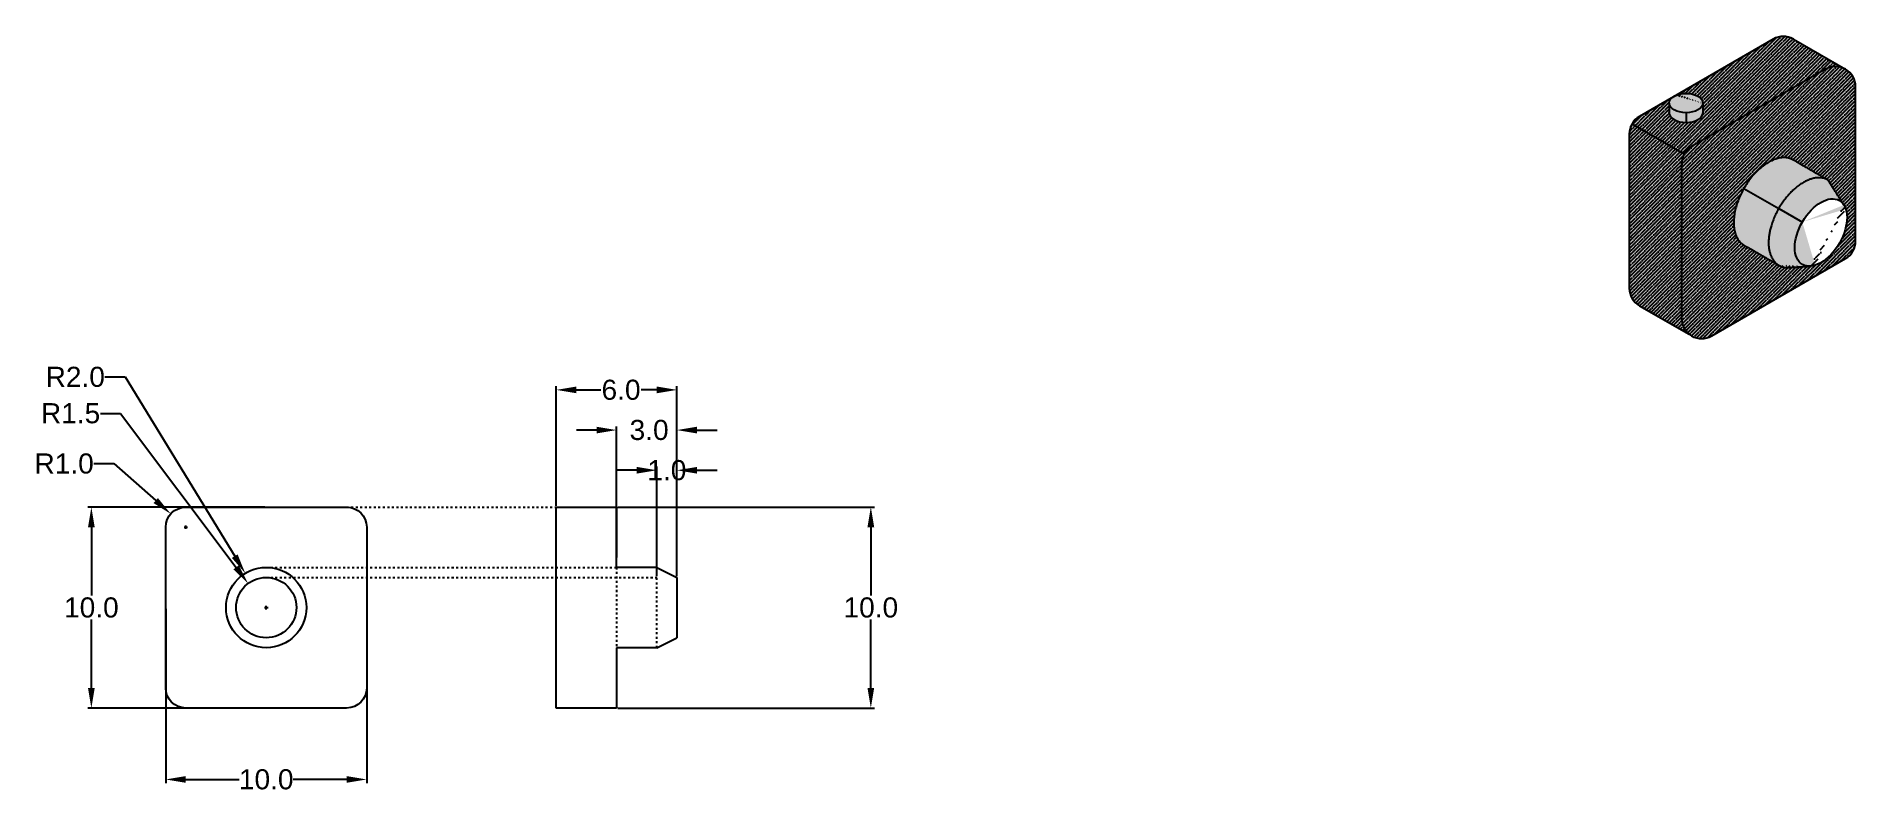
# Model space of a CAD drawing. Header units: inches. Extents: x 7 to 97.5, y 4.3 to 42.
import ezdxf

# ---------------------------------------------------------------- set-up
doc = ezdxf.new("R2010")
doc.units = ezdxf.units.IN
doc.header["$MEASUREMENT"] = 0
doc.linetypes.add('DOT2', pattern=[0.125, 0, -0.125])
doc.layers.add('cons', color=210, linetype='DOT2')
doc.layers.add('dim', color=7, linetype='Continuous')
doc.styles.get("Standard").update_dxf_attribs({"font": 'arial.ttf'})
doc.dimstyles.get("Standard").update_dxf_attribs({"dimtxt": 1, "dimasz": 1, "dimexe": 0.18, "dimexo": 0.0625, "dimgap": 0.09, "dimtad": 0, "dimtih": 1, "dimtoh": 1, "dimdec": 1, "dimzin": 0, "dimdsep": 46, "dimtxsty": 'Standard', "dimcen": 0.09, "dimclrd": 2, "dimclre": 4, "dimadec": 0, "dimazin": 0, "dimtfac": 1, "dimtdec": 1, "dimtofl": 0, "dimtmove": 0, "dimatfit": 3, "dimfxl": 1, "dimtolj": 1, "dimtzin": 0, "dimarcsym": 0})

msp = doc.modelspace()

# ---------------------------------------------------------------- blocks, each defined once
blk = doc.blocks.new('*D1')
at = {"layer": 'Defpoints', "color": 0, "transparency": 16777216}
for p in [(18.38528701917259, 18.54119631472444), (9.686190521805486, 8.541196314724433), (18.38528701917258, 8.541196314724434)]:
    blk.add_point(p, dxfattribs=at)
at = {"layer": 'dim', "color": 4, "lineweight": -2, "transparency": 16777216}
for p, q in [((18.32278701917259, 18.54119631472444), (9.506190521805484, 18.54119631472444)), ((18.32278701917258, 8.541196314724434), (9.506190521805486, 8.541196314724433))]:
    blk.add_line(p, q, dxfattribs=at)
at = {"layer": 'dim', "color": 2, "lineweight": -2, "transparency": 16777216}
for p, q in [((9.686190521805484, 17.54119631472444), (9.686190521805484, 14.14176930244613)), ((9.686190521805486, 9.541196314724433), (9.686190521805484, 12.94062332700275))]:
    blk.add_line(p, q, dxfattribs=at)
at = {"layer": 'dim', "color": 2, "transparency": 16777216}
for points in [[(9.519523855138818, 17.54119631472444), (9.85285718847215, 17.54119631472444), (9.686190521805484, 18.54119631472444)], [(9.51952385513882, 9.541196314724433), (9.852857188472152, 9.541196314724433), (9.686190521805486, 8.541196314724433)]]:
    blk.add_solid(points, dxfattribs=at)
at = {"layer": 'dim', "color": 0, "transparency": 16777216, "insert": (9.686190521805486, 13.54119631472443), "char_height": 1, "attachment_point": 5}
blk.add_mtext('\\A1;10.0', dxfattribs=at)
blk = doc.blocks.new('*D2')
at = {"layer": 'Defpoints', "color": 0, "transparency": 16777216}
for p in [(13.38528701917258, 13.54119631472443), (23.38528701917258, 13.54119631472443), (23.38528701917258, 4.990038883323251)]:
    blk.add_point(p, dxfattribs=at)
at = {"layer": 'dim', "color": 4, "lineweight": -2, "transparency": 16777216}
for p, q in [((13.38528701917258, 13.47869631472443), (13.38528701917258, 4.810038883323251)), ((23.38528701917258, 13.47869631472443), (23.38528701917258, 4.810038883323251))]:
    blk.add_line(p, q, dxfattribs=at)
at = {"layer": 'dim', "color": 2, "lineweight": -2, "transparency": 16777216}
for p, q in [((14.38528701917258, 4.990038883323251), (17.04528701917258, 4.990038883323251)), ((22.38528701917258, 4.990038883323251), (19.72528701917258, 4.990038883323251))]:
    blk.add_line(p, q, dxfattribs=at)
at = {"layer": 'dim', "color": 2, "transparency": 16777216}
for points in [[(14.38528701917258, 5.156705549989918), (14.38528701917258, 4.823372216656584), (13.38528701917258, 4.990038883323251)], [(22.38528701917258, 5.156705549989918), (22.38528701917258, 4.823372216656584), (23.38528701917258, 4.990038883323251)]]:
    blk.add_solid(points, dxfattribs=at)
at = {"layer": 'dim', "color": 0, "transparency": 16777216, "insert": (18.38528701917258, 4.990038883323251), "char_height": 1, "attachment_point": 5}
blk.add_mtext('\\A1;10.0', dxfattribs=at)
blk = doc.blocks.new('*D3')
at = {"layer": 'Defpoints', "color": 0, "transparency": 16777216}
for p in [(17.34119001725353, 15.24702791561111), (18.3852870191726, 13.54119631472445)]:
    blk.add_point(p, dxfattribs=at)
at = {"layer": 'dim', "color": 2, "lineweight": -2, "transparency": 16777216}
for p, q in [((10.36186113642934, 25.01597480297586), (11.36186113642934, 25.01597480297586)), ((11.36186113642934, 25.01597480297586), (16.81914151629399, 16.09994371605445))]:
    blk.add_line(p, q, dxfattribs=at)
at = {"layer": 'dim', "color": 4, "lineweight": -2, "transparency": 16777216}
for p, q in [((18.38528701917259, 13.45119631472445), (18.38528701917259, 13.63119631472445)), ((18.29528701917259, 13.54119631472445), (18.47528701917259, 13.54119631472445))]:
    blk.add_line(p, q, dxfattribs=at)
at = {"layer": 'dim', "color": 2, "transparency": 16777216}
blk.add_solid([(16.96129414970121, 16.18695179954771), (16.67698888288676, 16.01293563256119), (17.34119001725353, 15.24702791561111)], dxfattribs=at)
at = {"layer": 'dim', "color": 0, "transparency": 16777216, "insert": (8.884753360167407, 25.01597480297585), "char_height": 1, "attachment_point": 5}
blk.add_mtext('\\A1;R2.0', dxfattribs=at)
blk = doc.blocks.new('*D4')
at = {"layer": 'Defpoints', "color": 0, "transparency": 16777216}
for p in [(17.48508652212568, 14.74104591576471), (18.38528701917258, 13.54119631472441)]:
    blk.add_point(p, dxfattribs=at)
at = {"layer": 'dim', "color": 2, "lineweight": -2, "transparency": 16777216}
for p, q in [((10.13466521015449, 23.20532748703948), (11.13466521015449, 23.20532748703948)), ((11.13466521015449, 23.20532748703948), (16.88495285742776, 15.54094564979156))]:
    blk.add_line(p, q, dxfattribs=at)
at = {"layer": 'dim', "color": 4, "lineweight": -2, "transparency": 16777216}
for p, q in [((18.38528701917258, 13.45119631472441), (18.38528701917258, 13.63119631472441)), ((18.29528701917258, 13.54119631472441), (18.47528701917258, 13.54119631472441))]:
    blk.add_line(p, q, dxfattribs=at)
at = {"layer": 'dim', "color": 2, "transparency": 16777216}
blk.add_solid([(17.01826947976557, 15.64096792724122), (16.75163623508995, 15.44092337234191), (17.48508652212568, 14.74104591576471)], dxfattribs=at)
at = {"layer": 'dim', "color": 0, "transparency": 16777216, "insert": (8.652100407971679, 23.20532748703948), "char_height": 1, "attachment_point": 5}
blk.add_mtext('\\A1;R1.5', dxfattribs=at)
blk = doc.blocks.new('*D5')
at = {"layer": 'Defpoints', "color": 0, "transparency": 16777216}
for p in [(35.81639294139656, 18.54119631472444), (35.81639294139656, 8.541196314724434), (48.46382171518484, 8.541196314724438)]:
    blk.add_point(p, dxfattribs=at)
at = {"layer": 'dim', "color": 4, "lineweight": -2, "transparency": 16777216}
for p, q in [((35.87889294139656, 18.54119631472444), (48.64382171518483, 18.54119631472444)), ((35.87889294139656, 8.541196314724434), (48.64382171518483, 8.541196314724438))]:
    blk.add_line(p, q, dxfattribs=at)
at = {"layer": 'dim', "color": 2, "lineweight": -2, "transparency": 16777216}
for p, q in [((48.46382171518483, 17.54119631472444), (48.46382171518484, 14.14176930244613)), ((48.46382171518484, 9.541196314724438), (48.46382171518484, 12.94062332700275))]:
    blk.add_line(p, q, dxfattribs=at)
at = {"layer": 'dim', "color": 2, "transparency": 16777216}
for points in [[(48.29715504851816, 17.54119631472444), (48.63048838185149, 17.54119631472444), (48.46382171518483, 18.54119631472444)], [(48.29715504851817, 9.541196314724438), (48.6304883818515, 9.541196314724438), (48.46382171518484, 8.541196314724438)]]:
    blk.add_solid(points, dxfattribs=at)
at = {"layer": 'dim', "color": 0, "transparency": 16777216, "insert": (48.46382171518482, 13.54119631472442), "char_height": 1, "attachment_point": 5}
blk.add_mtext('\\A1;10.0', dxfattribs=at)
blk = doc.blocks.new('*D6')
at = {"layer": 'Defpoints', "color": 0, "transparency": 16777216}
for p in [(38.81639294139654, 24.37324916559503), (32.81639294139654, 18.54119631472443), (38.81639294139654, 15.04119631472443)]:
    blk.add_point(p, dxfattribs=at)
at = {"layer": 'dim', "color": 4, "lineweight": -2, "transparency": 16777216}
for p, q in [((32.81639294139654, 18.60369631472443), (32.81639294139654, 24.55324916559503)), ((38.81639294139654, 15.10369631472443), (38.81639294139654, 24.55324916559503))]:
    blk.add_line(p, q, dxfattribs=at)
at = {"layer": 'dim', "color": 2, "lineweight": -2, "transparency": 16777216}
for p, q in [((33.81639294139654, 24.37324916559503), (35.0359715312665, 24.37324916559503)), ((37.81639294139654, 24.37324916559503), (37.03861818883812, 24.37324916559503))]:
    blk.add_line(p, q, dxfattribs=at)
at = {"layer": 'dim', "color": 2, "transparency": 16777216}
for points in [[(33.81639294139654, 24.5399158322617), (33.81639294139654, 24.20658249892837), (32.81639294139654, 24.37324916559503)], [(37.81639294139654, 24.5399158322617), (37.81639294139654, 24.20658249892837), (38.81639294139654, 24.37324916559503)]]:
    blk.add_solid(points, dxfattribs=at)
at = {"layer": 'dim', "color": 0, "transparency": 16777216, "insert": (36.03729486005231, 24.37324916559503), "char_height": 1, "attachment_point": 5}
blk.add_mtext('\\A1;6.0', dxfattribs=at)
blk = doc.blocks.new('*D7')
at = {"layer": 'Defpoints', "color": 0, "transparency": 16777216}
for p in [(35.81639294139654, 22.37324916559503), (35.81639294139654, 15.54119631472443), (38.81639294139654, 15.04119631472443)]:
    blk.add_point(p, dxfattribs=at)
at = {"layer": 'dim', "color": 2, "lineweight": -2, "transparency": 16777216}
for p, q in [((34.81639294139654, 22.37324916559503), (33.81639294139654, 22.37324916559503)), ((39.81639294139654, 22.37324916559503), (40.81639294139654, 22.37324916559503))]:
    blk.add_line(p, q, dxfattribs=at)
at = {"layer": 'dim', "color": 4, "lineweight": -2, "transparency": 16777216}
for p, q in [((35.81639294139654, 15.60369631472443), (35.81639294139654, 22.55324916559503)), ((38.81639294139654, 15.10369631472443), (38.81639294139654, 22.55324916559503))]:
    blk.add_line(p, q, dxfattribs=at)
at = {"layer": 'dim', "color": 2, "transparency": 16777216}
for points in [[(34.81639294139654, 22.5399158322617), (34.81639294139654, 22.20658249892837), (35.81639294139654, 22.37324916559503)], [(39.81639294139654, 22.5399158322617), (39.81639294139654, 22.20658249892837), (38.81639294139654, 22.37324916559503)]]:
    blk.add_solid(points, dxfattribs=at)
at = {"layer": 'dim', "color": 0, "transparency": 16777216, "insert": (37.43375677177747, 22.37324916559503), "char_height": 1, "attachment_point": 5}
blk.add_mtext('\\A1;3.0', dxfattribs=at)
blk = doc.blocks.new('*D8')
at = {"layer": 'Defpoints', "color": 0, "transparency": 16777216}
for p in [(37.81639294139654, 20.37324916559503), (37.81639294139654, 15.04119631472443), (38.81639294139654, 15.04119631472443)]:
    blk.add_point(p, dxfattribs=at)
at = {"layer": 'dim', "color": 2, "lineweight": -2, "transparency": 16777216}
for p, q in [((36.81639294139654, 20.37324916559503), (35.81639294139654, 20.37324916559503)), ((39.81639294139654, 20.37324916559503), (40.81639294139654, 20.37324916559503))]:
    blk.add_line(p, q, dxfattribs=at)
at = {"layer": 'dim', "color": 4, "lineweight": -2, "transparency": 16777216}
for p, q in [((37.81639294139654, 15.10369631472443), (37.81639294139654, 20.55324916559503)), ((38.81639294139654, 15.10369631472443), (38.81639294139654, 20.55324916559503))]:
    blk.add_line(p, q, dxfattribs=at)
at = {"layer": 'dim', "color": 2, "transparency": 16777216}
for points in [[(36.81639294139654, 20.5399158322617), (36.81639294139654, 20.20658249892837), (37.81639294139654, 20.37324916559503)], [(39.81639294139654, 20.5399158322617), (39.81639294139654, 20.20658249892837), (38.81639294139654, 20.37324916559503)]]:
    blk.add_solid(points, dxfattribs=at)
at = {"layer": 'dim', "color": 0, "transparency": 16777216, "insert": (38.31639294139654, 20.37324916559503), "char_height": 1, "attachment_point": 5}
blk.add_mtext('\\A1;1.0', dxfattribs=at)
blk = doc.blocks.new('*D9')
at = {"layer": 'Defpoints', "color": 0, "transparency": 16777216}
for p in [(13.63607168058433, 18.2035228025113), (14.38528701917259, 17.54119631472447)]:
    blk.add_point(p, dxfattribs=at)
at = {"layer": 'dim', "color": 2, "lineweight": -2, "transparency": 16777216}
for p, q in [((9.807785410716168, 20.7038038500233), (10.80778541071617, 20.7038038500233)), ((10.80778541071617, 20.7038038500233), (12.88685634199606, 18.86584929029815))]:
    blk.add_line(p, q, dxfattribs=at)
at = {"layer": 'dim', "color": 4, "lineweight": -2, "transparency": 16777216}
for p, q in [((14.2952870191726, 17.54119631472447), (14.47528701917259, 17.54119631472447)), ((14.38528701917259, 17.45119631472447), (14.38528701917259, 17.63119631472447))]:
    blk.add_line(p, q, dxfattribs=at)
at = {"layer": 'dim', "color": 2, "transparency": 16777216}
blk.add_solid([(12.99724408996053, 18.9907185133962), (12.77646859403158, 18.74098006720011), (13.63607168058433, 18.2035228025113)], dxfattribs=at)
at = {"layer": 'dim', "color": 0, "transparency": 16777216, "insert": (8.33067763445423, 20.7038038500233), "char_height": 1, "attachment_point": 5}
blk.add_mtext('\\A1;R1.0', dxfattribs=at)
blk = doc.blocks.new('front_focus')
at = {"layer": 'dim'}
blk.add_lwpolyline([(-1.224744871391593, 0.7071067811865461), (0.5073059361772891, -0.2928932188134539), (1.694242603774413, -0.9781714233616938)], dxfattribs=at)
blk.add_ellipse((2.602956581617661, -1.491450030754407), major_axis=(-0.918558653543683, -1.590990257669737), ratio=0.5773502691896281, dxfattribs=at)
for points, weights, knots in [([(2.956795678960461, 1.121320343559645), (2.090770275176013, 1.621320343559645), (1.224744871391565, 2.121320343559645), (-1.4210854715202e-14, 2.828427124746192), (-1.224744871391593, 0.7071067811865461), (-2.449489742783172, -1.414213562373099), (-1.224744871391579, -2.121320343559645), (-0.3587194676071448, -2.621320343559649), (0.5073059361773034, -3.121320343559653)], [1, 1, 1, 0.7071067811865476, 1, 0.7071067811865476, 1, 1, 1], [0, 0, 0, 1, 1, 2.570796326794897, 2.570796326794897, 4.141592653589793, 4.141592653589793, 5.141592653589793, 5.141592653589793, 5.141592653589793]), ([(3.747233511596349, -0.1207495071605393), (3.352014595278405, 0.5002854181995531), (2.956795678960461, 1.121320343559645), (2.140339789854536, 1.592701370916409), (1.072646480407371, 0.4686839613679226), (0.004953170960220632, -0.6553334481805635), (1.583516163350396e-05, -1.991438714893984), (-0.004921500636967835, -3.327543981607412), (1.058973438868023, -3.231413329545447), (1.555366830240771, -3.199685701837385), (2.051760221612923, -3.167958074129377)], [1, 1, 1, 0.8320630533822284, 1, 0.8320630533822284, 1, 0.8320630533822284, 1, 1, 1], [0, 0, 0, 1, 1, 2.175959202912732, 2.175959202912732, 3.351918405825463, 3.351918405825463, 4.527877608738195, 4.527877608738195, 5.527877608738195, 5.527877608738195, 5.527877608738195])]:
    blk.add_rational_spline(points, weights, degree=2, knots=knots, dxfattribs=at)
blk = doc.blocks.new('button')
at = {"layer": 'dim'}
for p, q in [((-0.836362728648055, 0), (-0.836362728648055, -0.4828742465251281)), ((0.836362728648055, 0), (0.836362728648055, -0.4828742465251281)), ((0, -0.4828742465251281), (0, -0.9657484930502562))]:
    blk.add_line(p, q, dxfattribs=at)
blk.add_ellipse((0, 0), major_axis=(-0.8363627286480606, 0), ratio=0.5773502691896263, dxfattribs=at)
blk.add_ellipse((0, -0.4828742465251281), major_axis=(-0.8363627286480606, 0), ratio=0.5773502691896263, start_param=6.283185307179586, end_param=9.42477796076938, dxfattribs=at)

# ---------------------------------------------------------------- dimensions: what is measured, and where the dimension line sits
for center, mpoint, picture, middle in [((18.3852870191726, 13.54119631472445), (17.34119001725353, 15.24702791561111), '*D3', (8.884753360167407, 25.01597480297585)), ((18.38528701917258, 13.54119631472441), (17.48508652212568, 14.74104591576471), '*D4', (8.652100407971679, 23.20532748703948)), ((14.38528701917259, 17.54119631472447), (13.63607168058433, 18.2035228025113), '*D9', (8.33067763445423, 20.7038038500233))]:
    dim = msp.add_radius_dim(center=center, mpoint=mpoint, dimstyle='Standard', dxfattribs=at)
    dim.commit()
    dim.dimension.update_dxf_attribs({"geometry": picture, "text_midpoint": middle, "dimtype": 164})
for base, p1, p2, picture, middle in [((38.81639294139654, 24.37324916559503), (32.81639294139654, 18.54119631472443), (38.81639294139654, 15.04119631472443), '*D6', (36.03729486005231, 24.37324916559503)), ((35.81639294139654, 22.37324916559503), (38.81639294139654, 15.04119631472443), (35.81639294139654, 15.54119631472443), '*D7', (37.43375677177747, 22.37324916559503)), ((37.81639294139654, 20.37324916559503), (38.81639294139654, 15.04119631472443), (37.81639294139654, 15.04119631472443), '*D8', (38.31639294139654, 20.37324916559503))]:
    dim = msp.add_linear_dim(base=base, p1=p1, p2=p2, dimstyle='Standard', override={"dimtmove": 0}, dxfattribs=at)
    dim.commit()
    dim.dimension.update_dxf_attribs({"geometry": picture, "text_midpoint": middle, "dimtype": 160})
for base, p1, p2, picture, middle in [((9.686190521805486, 8.541196314724433), (18.38528701917258, 18.54119631472443), (18.38528701917258, 8.54119631472443), '*D1', (9.686190521805486, 13.54119631472443)), ((48.46382171518484, 8.541196314724438), (35.81639294139654, 18.54119631472443), (35.81639294139654, 8.54119631472443), '*D5', (48.46382171518482, 13.54119631472442))]:
    dim = msp.add_linear_dim(base=base, p1=p1, p2=p2, angle=90, dimstyle='Standard', dxfattribs=at)
    dim.commit()
    dim.dimension.update_dxf_attribs({"geometry": picture, "text_midpoint": middle})
dim = msp.add_linear_dim(base=(23.38528701917258, 4.990038883323251), p1=(13.38528701917258, 13.54119631472443), p2=(23.38528701917258, 13.54119631472443), dimstyle='Standard', dxfattribs=at)
dim.commit()
dim.dimension.update_dxf_attribs({"geometry": '*D2', "text_midpoint": (18.38528701917258, 4.990038883323251)})

# ---------------------------------------------------------------- hatches: boundary and pattern name
at = {"layer": 'dim'}
h = msp.add_hatch(dxfattribs=at)
h.set_pattern_fill('ANSI35', color=8)
h.set_pattern_definition([(45, (0, 0), (-0.1767766952966369, 0.1767766952966369), []), (45, (0.176776695, 0), (-0.1767766952966369, 0.1767766952966369), [0.3125, -0.0625, 0, -0.0625])])
h.paths.add_polyline_path([(97.4556489917676, 39.46236224904612, 0.5773502691896258), (95.9556489917676, 40.32838765283056), (89.29539495392322, 36.48308819120982, 0.2679491924311226), (88.79539495392322, 35.61706278742538), (88.79539495392322, 27.92646386418388, 0.5773502691896254), (90.29539495392322, 27.06043846039944), (96.9556489917676, 30.90573792202019, 0.2679491924311226), (97.4556489917676, 31.77176332580463)])
edge = h.paths.add_edge_path(flags=16)
edge.add_ellipse((93.12552197284522, 33.69441305661493), major_axis=(-1.224744871391584, -2.121320343559645), ratio=0.577350269189627, start_angle=180, end_angle=270, ccw=False)
edge.add_line((94.3502668442368, 35.81573340017458), (96.08231765180568, 34.81573340017457))
edge.add_line((96.08231765180568, 34.81573340017457), (96.87275548444153, 33.57366354945445))
edge.add_ellipse((95.72847855446288, 32.20296302586053), major_axis=(-0.918558653543683, -1.590990257669737), ratio=0.5773502691896281, start_angle=19.892930392923176, end_angle=163.2531407242608, ccw=False)
edge.add_line((95.17728219445814, 30.52645498248556), (94.184495411713, 30.46299972706949))
edge.add_ellipse((94.8575727804141, 32.69441305661493), major_axis=(-1.224744871391584, -2.121320343559645), ratio=0.577350269189627, start_angle=360.0000000000002, end_angle=382.13249761940375, ccw=False)
edge.add_line((93.63282790902255, 30.57309271305527), (91.90077710145364, 31.57309271305528))
edge.add_ellipse((93.12552197284522, 33.69441305661493), major_axis=(-1.224744871391584, -2.121320343559645), ratio=0.577350269189627, start_angle=270, end_angle=360, ccw=False)
h.paths.add_polyline_path([(88.79539495392322, 35.61706278742538, -0.1316524975873942), (88.92936955013877, 36.11706278742538), (86.33129333878546, 37.61706278742538, 0.1316524975873943), (86.1973187425699, 37.11706278742538), (86.1973187425699, 29.42646386418388, 0.2699063564445133), (86.70365456417557, 28.55681124447286), (89.17588212832544, 27.14147732995551, -0.2295790994461454), (88.79539495392322, 27.92646386418388)])
edge = h.paths.add_edge_path()
edge.add_arc((96.4556489917676, 39.46236224904612), 1.000000000000001, 60.000000000000114, 120, ccw=False)
edge.add_line((96.9556489917676, 40.32838765283056), (94.3575727804143, 41.82838765283056))
edge.add_arc((93.85757278041429, 40.96236224904613), 0.9999999999999998, 59.99999999999915, 119.9999999999999)
edge.add_line((93.35757278041429, 41.82838765283057), (88.49137265302619, 39.01888569935245))
edge.add_ellipse((89.02081727760543, 38.6450804901076), major_axis=(-0.8363627286480606, 0), ratio=0.5773502691896263, start_angle=180, end_angle=309.27419639503466, ccw=False)
edge.add_line((89.85718000625349, 38.6450804901076), (89.85718000625349, 38.16220624358247))
edge.add_ellipse((89.02081727760543, 38.16220624358247), major_axis=(-0.8363627286480606, 0), ratio=0.5773502691896263, start_angle=450, end_angle=540, ccw=False)
edge.add_ellipse((89.02081727760543, 38.16220624358247), major_axis=(-0.8363627286480606, 0), ratio=0.5773502691896263, start_angle=360, end_angle=450, ccw=False)
edge.add_line((88.18445454895738, 38.16220624358247), (88.18445454895738, 38.6450804901076))
edge.add_ellipse((89.02081727760543, 38.6450804901076), major_axis=(-0.8363627286480606, 0), ratio=0.5773502691896263, start_angle=320.7258036049648, end_angle=360, ccw=False)
edge.add_line((88.37336766305941, 38.95075548662942), (86.6973187425699, 37.98308819120982))
edge.add_arc((87.1973187425699, 37.11706278742538), 1.000000000000002, 119.9999999999999, 150.0000000000006)
edge.add_line((86.33129333878546, 37.61706278742537), (88.92936955013877, 36.11706278742537))
edge.add_arc((89.79539495392322, 35.61706278742538), 1.000000000000002, 120, 150.0000000000006, ccw=False)
edge.add_line((89.29539495392322, 36.48308819120982), (95.9556489917676, 40.32838765283056))
h = msp.add_hatch(color=5, dxfattribs=at)
h.dxf.hatch_style = 1
h.paths.add_polyline_path([(97.4556489917676, 39.46236224904612, 0.5773502691896264), (95.9556489917676, 40.32838765283056), (89.29539495392322, 36.48308819120982, 0.2679491924311226), (88.79539495392322, 35.61706278742538), (88.79539495392322, 27.92646386418388, 0.5773502691896254), (90.29539495392322, 27.06043846039944), (96.9556489917676, 30.90573792202019, 0.2679491924311227), (97.4556489917676, 31.77176332580463)], flags=17)
edge = h.paths.add_edge_path(flags=16)
edge.add_spline(control_points=[(94.18449541171324, 30.46299972706949), (93.12060047220825, 30.36686907500752), (93.12553780800685, 31.70297434172095), (93.1285870924422, 32.52814912423238), (93.63282790902039, 33.40151983779784)], knot_values=[2.57580788975915, 2.57580788975915, 2.57580788975915, 3.751767092671882, 3.751767092671882, 4.527877608738195, 4.527877608738195, 4.527877608738195], weights=[1, 0.8320630533822284, 1, 0.8891648366854169, 0.9246278367515218], degree=2, periodic=0)
edge.add_line((93.63282790902242, 33.40151983780153), (91.90077710145363, 34.40151983780148))
edge.add_spline(control_points=[(91.90077710145363, 34.40151983780148), (90.67603223006205, 32.28019949424183), (91.90077710145364, 31.57309271305529)], knot_values=[2.57079632679488, 2.570796326794897, 2.570796326794897, 4.141592653589793, 4.141592653589793, 4.141592653589793], weights=[1, 0.7071067811865476, 1], degree=2, periodic=0)
edge.add_spline(control_points=[(91.90077710145364, 31.57309271305529), (92.76680250523808, 31.07309271305528), (93.63282790902252, 30.57309271305528)], knot_values=[4.141592653589793, 4.141592653589793, 4.141592653589793, 5.141592653589793, 5.141592653589793, 5.141592653589793], weights=[1, 1, 1], degree=2, periodic=0)
edge = h.paths.add_edge_path(flags=16)
edge.add_ellipse((95.72847855446288, 32.20296302586053), major_axis=(0.9185586535436613, 1.59099025766975), ratio=0.5773502691896277, start_angle=343.2531407242969, end_angle=559.8929303878025, ccw=False)
edge.add_ellipse((95.72847855446288, 32.20296302586053), major_axis=(0.9185586535436613, 1.59099025766975), ratio=0.5773502691896277, start_angle=199.8929303878024, end_angle=343.2531407242969, ccw=False)
edge = h.paths.add_edge_path()
edge.add_arc((96.4556489917676, 39.46236224904612), 1.000000000000001, 60.000000000000114, 120, ccw=False)
edge.add_line((96.9556489917676, 40.32838765283056), (94.3575727804143, 41.82838765283056))
edge.add_arc((93.85757278041429, 40.96236224904613), 0.9999999999999998, 59.99999999999915, 119.9999999999999)
edge.add_line((93.35757278041429, 41.82838765283057), (88.49137265302623, 39.01888569935248))
edge.add_ellipse((89.02081727760543, 38.6450804901076), major_axis=(-0.8363627286480549, 9.336704029762175e-15), ratio=0.57735026918963, start_angle=180.0000000000003, end_angle=309.2741963950337, ccw=False)
edge.add_line((89.85718000625349, 38.64508049010759), (89.85718000625349, 38.16220624358247))
edge.add_ellipse((89.02081727760543, 38.16220624358247), major_axis=(0.8363627286480549, 1.119380234632896e-14), ratio=0.5773502691896301, start_angle=269.99999999999955, end_angle=359.9999999999987, ccw=False)
edge.add_ellipse((89.02081727760543, 38.16220624358247), major_axis=(0.8363627286480549, 1.119380234632896e-14), ratio=0.5773502691896301, start_angle=179.9999999999987, end_angle=269.99999999999955, ccw=False)
edge.add_line((88.18445454895738, 38.16220624358247), (88.18445454895738, 38.6450804901076))
edge.add_ellipse((89.02081727760543, 38.6450804901076), major_axis=(-0.8363627286480549, 9.336704029762175e-15), ratio=0.57735026918963, start_angle=320.7258036049671, end_angle=360.0000000000002, ccw=False)
edge.add_line((88.37336766305938, 38.9507554866294), (86.6973187425699, 37.98308819120982))
edge.add_arc((87.1973187425699, 37.11706278742538), 1.000000000000002, 119.9999999999999, 150.0000000000003)
edge.add_line((86.33129333878546, 37.61706278742538), (88.92936955013877, 36.11706278742537))
edge.add_arc((89.79539495392322, 35.61706278742538), 1.000000000000002, 120, 150.0000000000006, ccw=False)
edge.add_line((89.29539495392322, 36.48308819120982), (95.9556489917676, 40.32838765283056))
h.paths.add_polyline_path([(88.79539495392322, 35.61706278742538, -0.1316524975873941), (88.92936955013877, 36.11706278742537), (86.33129333878546, 37.61706278742538, 0.131652497587394), (86.1973187425699, 37.11706278742538), (86.1973187425699, 29.42646386418388, 0.2699063564445133), (86.70365456417557, 28.55681124447286), (89.17588212832544, 27.14147732995551, -0.2295790994461452), (88.79539495392322, 27.92646386418388)])
h.paths.add_polyline_path([(97.4556489917676, 39.46236224904612, 0.5773502691896264), (95.9556489917676, 40.32838765283056), (89.29539495392322, 36.48308819120982, 0.2679491924311226), (88.79539495392322, 35.61706278742538), (88.79539495392322, 27.92646386418388, 0.2295790994461439), (89.17588212832544, 27.14147732995552, 0.3070698164058716), (90.29539495392322, 27.06043846039944), (96.9556489917676, 30.90573792202019, 0.2679491924311229), (97.4556489917676, 31.77176332580463)])
edge = h.paths.add_edge_path()
edge.add_spline(control_points=[(93.63316764800997, 30.57289667345074), (93.65213779165194, 30.56195640347373), (93.67168587003805, 30.55203852027138)], knot_values=[4.136686808140593, 4.136686808140593, 4.136686808140593, 4.167115441499031, 4.167115441499031, 4.167115441499031], weights=[0.9254372564504053, 0.9268916253020121, 0.9285708771569217], degree=2, periodic=0)
edge.add_spline(control_points=[(93.67168587003805, 30.55203852027138), (93.70688298310674, 30.53418096672671), (93.74386767775842, 30.51967930554142)], knot_values=[4.167115441499031, 4.167115441499031, 4.167115441499031, 4.222182328100194, 4.222182328100194, 4.222182328100194], weights=[0.9285708771569217, 0.9316098296586598, 0.935385282215405], degree=2, periodic=0)
edge.add_spline(control_points=[(93.74386767775842, 30.51967930554142), (93.76429051880767, 30.51167153032181), (93.78523151843031, 30.50469826034853)], knot_values=[4.222182328100194, 4.222182328100194, 4.222182328100194, 4.25278181071197, 4.25278181071197, 4.25278181071197], weights=[0.935385282215405, 0.9374832198689069, 0.9398085729401793], degree=2, periodic=0)
edge.add_spline(control_points=[(93.78523151843031, 30.50469826034853), (93.81610452047379, 30.49441767288786), (93.8480500750517, 30.48640274316766)], knot_values=[4.25278181071197, 4.25278181071197, 4.25278181071197, 4.298172052376077, 4.298172052376077, 4.298172052376077], weights=[0.9398085729401793, 0.9432579233490913, 0.9472076730977208], degree=2, periodic=0)
edge.add_spline(control_points=[(93.8480500750517, 30.48640274316766), (93.88675157568326, 30.47669279097786), (93.92692011632292, 30.47033410917706)], knot_values=[4.298172052376077, 4.298172052376077, 4.298172052376077, 4.353673377731276, 4.353673377731276, 4.353673377731276], weights=[0.9472076730977208, 0.9520372650503816, 0.9576150238266451], degree=2, periodic=0)
edge.add_spline(control_points=[(93.92692011632292, 30.47033410917706), (93.97008514431411, 30.46350108329291), (94.01479865437902, 30.46056053664814)], knot_values=[4.353673377731276, 4.353673377731276, 4.353673377731276, 4.414044494550343, 4.414044494550343, 4.414044494550343], weights=[0.9576150238266451, 0.9636821857280111, 0.9706345654699406], degree=2, periodic=0)
edge.add_spline(control_points=[(94.01479865437902, 30.46056053664814), (94.05553766521977, 30.45788136962535), (94.09743851265819, 30.45844206619021)], knot_values=[4.414044494550343, 4.414044494550343, 4.414044494550343, 4.469812734731641, 4.469812734731641, 4.469812734731641], weights=[0.9706345654699406, 0.9770568747414672, 0.9842345642500938], degree=2, periodic=0)
edge.add_spline(control_points=[(94.09743851265819, 30.45844206619021), (94.14042039699586, 30.45901722866002), (94.18449541171324, 30.46299972706949)], knot_values=[4.469812734731641, 4.469812734731641, 4.469812734731641, 4.527877608738195, 4.527877608738195, 4.527877608738195], weights=[0.9842345642500938, 0.9917078435865347, 1], degree=2, periodic=0)
edge.add_spline(control_points=[(94.18449541171324, 30.46299972706949), (94.43269210739962, 30.47886354092352), (94.68088880308585, 30.49472735477754)], knot_values=[4.527877608738195, 4.527877608738195, 4.527877608738195, 5.027877608738195, 5.027877608738195, 5.027877608738195], weights=[1, 1, 1], degree=2, periodic=0)
edge.add_spline(control_points=[(94.68088880308585, 30.49472735477754), (94.92908549877207, 30.51059116863155), (95.17728219445814, 30.52645498248556)], knot_values=[5.027877608738195, 5.027877608738195, 5.027877608738195, 5.527877608738195, 5.527877608738195, 5.527877608738195], weights=[1, 1, 1], degree=2, periodic=0)
edge.add_ellipse((95.72847855446288, 32.20296302586053), major_axis=(0.9185586535436613, 1.59099025766975), ratio=0.5773502691896277, start_angle=450.3070359556151, end_angle=559.8929303878025, ccw=False)
edge.add_line((94.80501075198389, 32.72475975787827), (93.63282790902248, 33.40151983780149))
edge.add_spline(control_points=[(93.63282790902042, 33.40151983779784), (93.57005990032648, 33.29280245764979), (93.51403760402286, 33.18094991446048)], knot_values=[2.57580788975915, 2.57580788975915, 2.57580788975915, 2.675775151507851, 2.675775151507851, 2.675775151507851], weights=[0.9246278367515217, 0.9200600091849388, 0.9179193914946182], degree=2, periodic=0)
edge.add_spline(control_points=[(93.51403760402286, 33.18094991446048), (93.45190927015273, 33.05690622817838), (93.39883312856088, 32.93052815826562)], knot_values=[2.675775151507851, 2.675775151507851, 2.675775151507851, 2.786095561756549, 2.786095561756549, 2.786095561756549], weights=[0.9179193914946182, 0.9155570798972932, 0.9161507617972239], degree=2, periodic=0)
edge.add_spline(control_points=[(93.39883312856088, 32.93052815826562), (93.34030405592702, 32.79116627152309), (93.2936484493118, 32.6510472374204)], knot_values=[2.786095561756549, 2.786095561756549, 2.786095561756549, 2.907916052672362, 2.907916052672362, 2.907916052672362], weights=[0.9161507617972239, 0.9168063306111393, 0.9210662948401295], degree=2, periodic=0)
edge.add_spline(control_points=[(93.2936484493118, 32.6510472374204), (93.25205648723957, 32.52613565712385), (93.22045738606874, 32.40227144872451)], knot_values=[2.907916052672362, 2.907916052672362, 2.907916052672362, 3.017473494394718, 3.017473494394718, 3.017473494394718], weights=[0.9210662948401295, 0.9248974301380446, 0.9316438134149162], degree=2, periodic=0)
edge.add_spline(control_points=[(93.22045738606874, 32.40227144872451), (93.18569663668498, 32.26601400638431), (93.16352004446402, 32.13298110971197)], knot_values=[3.017473494394718, 3.017473494394718, 3.017473494394718, 3.139853778704903, 3.139853778704903, 3.139853778704903], weights=[0.9316438134149162, 0.9391798081452544, 0.9503534004665403], degree=2, periodic=0)
edge.add_spline(control_points=[(93.16352004446402, 32.13298110971197), (93.14409222104818, 32.01643752180212), (93.1345713054657, 31.90381381562067)], knot_values=[3.139853778704903, 3.139853778704903, 3.139853778704903, 3.249483266285134, 3.249483266285134, 3.249483266285134], weights=[0.9503534004665403, 0.9603628166688121, 0.9732913162919323], degree=2, periodic=0)
edge.add_spline(control_points=[(93.1345713054657, 31.90381381562067), (93.12673704161739, 31.81114165377313), (93.12568480248918, 31.72193046072485)], knot_values=[3.249483266285134, 3.249483266285134, 3.249483266285134, 3.341930093600561, 3.341930093600561, 3.341930093600561], weights=[0.9732913162919323, 0.9841934813798742, 0.9971713998792998], degree=2, periodic=0)
edge.add_spline(control_points=[(93.12568480248918, 31.72193046072485), (93.12557275169047, 31.71243054272479), (93.12553780800685, 31.70297434172095), (93.12527804713373, 31.6326797770347), (93.12927480177817, 31.56499405488154)], knot_values=[3.341930093600561, 3.341930093600561, 3.341930093600561, 3.351918405825463, 3.351918405825463, 3.425493319253207, 3.425493319253207, 3.425493319253207], weights=[0.9971713998792998, 0.9985735843107819, 1, 0.9894928784279949, 0.9803005313109544], degree=2, periodic=0)
edge.add_spline(control_points=[(93.12927480177817, 31.56499405488154), (93.13260132578728, 31.50865880294608), (93.13886512523588, 31.45434264926134)], knot_values=[3.425493319253207, 3.425493319253207, 3.425493319253207, 3.485695803183456, 3.485695803183456, 3.485695803183456], weights=[0.9803005313109544, 0.972778916893584, 0.9661375819169524], degree=2, periodic=0)
edge.add_spline(control_points=[(93.13886512523588, 31.45434264926134), (93.14472963097946, 31.40348894651033), (93.15315103317727, 31.35456230828997)], knot_values=[3.485695803183456, 3.485695803183456, 3.485695803183456, 3.54132024236578, 3.54132024236578, 3.54132024236578], weights=[0.9661375819169524, 0.9600012813961117, 0.9546164705687293], degree=2, periodic=0)
edge.add_spline(control_points=[(93.15315103317727, 31.35456230828997), (93.16242157139679, 31.3007023620577), (93.17475813968053, 31.24936322864)], knot_values=[3.54132024236578, 3.54132024236578, 3.54132024236578, 3.601836196074775, 3.601836196074775, 3.601836196074775], weights=[0.9546164705687293, 0.9487581290276407, 0.9437892578903682], degree=2, periodic=0)
edge.add_spline(control_points=[(93.17475813968053, 31.24936322864), (93.18616369036363, 31.2018985630414), (93.20015359239463, 31.15674163997347)], knot_values=[3.601836196074775, 3.601836196074775, 3.601836196074775, 3.657223919859435, 3.657223919859435, 3.657223919859435], weights=[0.9437892578903682, 0.9392414577615583, 0.9354387648557826], degree=2, periodic=0)
edge.add_spline(control_points=[(93.20015359239463, 31.15674163997347), (93.21562917874006, 31.10678919137997), (93.23421087499429, 31.05984009455457)], knot_values=[3.657223919859435, 3.657223919859435, 3.657223919859435, 3.71797351098823, 3.71797351098823, 3.71797351098823], weights=[0.9354387648557826, 0.9312679482301998, 0.927993483325384], degree=2, periodic=0)
edge.add_spline(control_points=[(93.23421087499429, 31.05984009455457), (93.2512147859579, 31.01687747955327), (93.27076373718215, 30.97657267532454)], knot_values=[3.71797351098823, 3.71797351098823, 3.71797351098823, 3.773191674969519, 3.773191674969519, 3.773191674969519], weights=[0.927993483325384, 0.9250171679839069, 0.9227814048181946], degree=2, periodic=0)
edge.add_spline(control_points=[(93.27076373718215, 30.97657267532454), (93.29243543072566, 30.93189133382668), (93.31715407045519, 30.89064119844123)], knot_values=[3.773191674969519, 3.773191674969519, 3.773191674969519, 3.834094617718008, 3.834094617718008, 3.834094617718008], weights=[0.9227814048181946, 0.9203154670494796, 0.9187504120766745], degree=2, periodic=0)
edge.add_spline(control_points=[(93.31715407045519, 30.89064119844123), (93.33959917095146, 30.85318511492117), (93.36448121077252, 30.81868491992847)], knot_values=[3.834094617718008, 3.834094617718008, 3.834094617718008, 3.889216747706347, 3.889216747706347, 3.889216747706347], weights=[0.9187504120766745, 0.9173339096917876, 0.9166553858245118], degree=2, periodic=0)
edge.add_spline(control_points=[(93.36448121077252, 30.81868491992847), (93.38514891979749, 30.79002810575486), (93.40744793003346, 30.76348116331021)], knot_values=[3.889216747706347, 3.889216747706347, 3.889216747706347, 3.93494075141524, 3.93494075141524, 3.93494075141524], weights=[0.9166553858245118, 0.9160925478530753, 0.9160374953176962], degree=2, periodic=0)
edge.add_spline(control_points=[(93.40744793003346, 30.76348116331021), (93.42886828814153, 30.73798025507163), (93.45174929095498, 30.714479517777)], knot_values=[3.93494075141524, 3.93494075141524, 3.93494075141524, 3.978857908820584, 3.978857908820584, 3.978857908820584], weights=[0.9160374953176962, 0.9159846182582592, 0.9164001878969394], degree=2, periodic=0)
edge.add_spline(control_points=[(93.45174929095498, 30.714479517777), (93.47345656316732, 30.69218430170607), (93.49643750656566, 30.67173154730209)], knot_values=[3.978857908820584, 3.978857908820584, 3.978857908820584, 4.020559091794055, 4.020559091794055, 4.020559091794055], weights=[0.9164001878969394, 0.9167947886991015, 0.9176117550515478], degree=2, periodic=0)
edge.add_spline(control_points=[(93.49643750656566, 30.67173154730209), (93.51321125834707, 30.65680311639863), (93.53064421276252, 30.64287381989294)], knot_values=[4.020559091794055, 4.020559091794055, 4.020559091794055, 4.051043665945691, 4.051043665945691, 4.051043665945691], weights=[0.9176117550515478, 0.918208977230266, 0.919031910033906], degree=2, periodic=0)
edge.add_spline(control_points=[(93.53064421276252, 30.64287381989294), (93.55906646462961, 30.62016384405173), (93.58918050234716, 30.6001563467626)], knot_values=[4.051043665945691, 4.051043665945691, 4.051043665945691, 4.10086229066472, 4.10086229066472, 4.10086229066472], weights=[0.919031910033906, 0.9203767666262797, 0.9223244259433101], degree=2, periodic=0)
edge.add_spline(control_points=[(93.58918050234716, 30.6001563467626), (93.6107569806764, 30.5858211275625), (93.63316764800997, 30.57289667345074)], knot_values=[4.10086229066472, 4.10086229066472, 4.10086229066472, 4.136686808140593, 4.136686808140593, 4.136686808140593], weights=[0.9223244259433101, 0.9237249855860846, 0.9254372564504053], degree=2, periodic=0)
edge = h.paths.add_edge_path(flags=16)
edge.add_spline(control_points=[(96.08231765180568, 34.81573340017458), (95.21629224802123, 35.31573340017458), (94.35026684423678, 35.81573340017458)], knot_values=[0, 0, 0, 1, 1, 1], weights=[1, 1, 1], degree=2, periodic=0)
edge.add_spline(control_points=[(94.35026684423678, 35.81573340017458), (93.12552197284522, 36.52284018136111), (91.90077710145364, 34.40151983780149)], knot_values=[1, 1, 1, 2.57079632679488, 2.570796326794897, 2.570796326794897], weights=[1, 0.7071067811865507, 0.9999999999999969], degree=2, periodic=0)
edge.add_line((91.90077710145364, 34.40151983780147), (93.63282790902255, 33.40151983780145))
edge.add_spline(control_points=[(93.63282790902039, 33.40151983779784), (93.87780618199514, 33.82583465334153), (94.19816845325259, 34.16309701798286), (95.26586176269976, 35.28711442753134), (96.08231765180568, 34.81573340017458)], knot_values=[1, 1, 1, 1.399848686846418, 1.399848686846418, 2.57580788975915, 2.57580788975915, 2.57580788975915], weights=[0.9246278367515218, 0.9428982166968116, 1, 0.8320630533822284, 1], degree=2, periodic=0)
edge = h.paths.add_edge_path(flags=16)
edge.add_ellipse((95.72847855446288, 32.20296302586053), major_axis=(0.9185586535436613, 1.59099025766975), ratio=0.5773502691896277, start_angle=343.2531407242969, end_angle=450.3070359556151, ccw=False)
edge.add_spline(control_points=[(96.87275548444157, 33.57366354945439), (96.47753656812363, 34.19469847481449), (96.08231765180568, 34.81573340017458)], knot_values=[0, 0, 0, 1, 1, 1], weights=[1, 1, 1], degree=2, periodic=0)
edge.add_spline(control_points=[(96.08231765180568, 34.81573340017458), (95.26586176269976, 35.28711442753134), (94.19816845325259, 34.16309701798286), (93.87780618199514, 33.82583465334153), (93.63282790902039, 33.40151983779784)], knot_values=[1, 1, 1, 2.175959202912732, 2.175959202912732, 2.57580788975915, 2.57580788975915, 2.57580788975915], weights=[1, 0.8320630533822284, 1, 0.9428982166968116, 0.9246278367515218], degree=2, periodic=0)
edge.add_line((93.63282790902255, 33.40151983780145), (94.80501075198389, 32.72475975787827))
edge = h.paths.add_edge_path(flags=16)
edge.add_ellipse((95.72847855446288, 32.20296302586053), major_axis=(0.9185586535436613, 1.59099025766975), ratio=0.5773502691896277, start_angle=199.8929303878025, end_angle=343.2531407242969)
edge.add_ellipse((95.72847855446288, 32.20296302586053), major_axis=(0.9185586535436613, 1.59099025766975), ratio=0.5773502691896277, start_angle=343.2531407242969, end_angle=450.3070359556151)
edge.add_ellipse((95.72847855446288, 32.20296302586053), major_axis=(0.9185586535436613, 1.59099025766975), ratio=0.5773502691896277, start_angle=450.3070359556151, end_angle=559.8929303878025)
h = msp.add_hatch(color=5, dxfattribs=at)
h.dxf.hatch_style = 1
h.paths.add_polyline_path([(97.4556489917676, 39.46236224904612, 0.5773502691896264), (95.9556489917676, 40.32838765283056), (89.29539495392322, 36.48308819120982, 0.2679491924311226), (88.79539495392322, 35.61706278742538), (88.79539495392322, 27.92646386418388, 0.5773502691896254), (90.29539495392322, 27.06043846039944), (96.9556489917676, 30.90573792202019, 0.2679491924311229), (97.4556489917676, 31.77176332580463)])
edge = h.paths.add_edge_path(flags=16)
edge.add_spline(control_points=[(94.18449541171324, 30.46299972706949), (93.12060047220825, 30.36686907500752), (93.12553780800685, 31.70297434172095), (93.1285870924422, 32.52814912423238), (93.63282790902039, 33.40151983779784)], knot_values=[2.57580788975915, 2.57580788975915, 2.57580788975915, 3.751767092671882, 3.751767092671882, 4.527877608738195, 4.527877608738195, 4.527877608738195], weights=[1, 0.8320630533822284, 1, 0.8891648366854169, 0.9246278367515218], degree=2, periodic=0)
edge.add_line((93.63282790902242, 33.40151983780153), (91.90077710145363, 34.40151983780148))
edge.add_spline(control_points=[(91.90077710145363, 34.40151983780148), (90.67603223006205, 32.28019949424183), (91.90077710145364, 31.57309271305529)], knot_values=[2.57079632679488, 2.570796326794897, 2.570796326794897, 4.141592653589793, 4.141592653589793, 4.141592653589793], weights=[1, 0.7071067811865476, 1], degree=2, periodic=0)
edge.add_spline(control_points=[(91.90077710145364, 31.57309271305529), (92.76680250523808, 31.07309271305528), (93.63282790902252, 30.57309271305528)], knot_values=[4.141592653589793, 4.141592653589793, 4.141592653589793, 5.141592653589793, 5.141592653589793, 5.141592653589793], weights=[1, 1, 1], degree=2, periodic=0)
edge = h.paths.add_edge_path(flags=16)
edge.add_ellipse((95.72847855446288, 32.20296302586053), major_axis=(0.9185586535436613, 1.59099025766975), ratio=0.5773502691896277, start_angle=343.2531407242969, end_angle=559.8929303878025, ccw=False)
edge.add_ellipse((95.72847855446288, 32.20296302586053), major_axis=(0.9185586535436613, 1.59099025766975), ratio=0.5773502691896277, start_angle=199.8929303878024, end_angle=343.2531407242969, ccw=False)
h = msp.add_hatch(color=256, dxfattribs=at)
h.dxf.hatch_style = 1
h.set_gradient(color1=(255, 0, 0), color2=(255, 255, 0), name='SPHERICAL')
edge = h.paths.add_edge_path()
edge.add_ellipse((89.02081727760543, 38.6450804901076), major_axis=(-0.8363627286480549, 9.336704029762175e-15), ratio=0.57735026918963, start_angle=180.0000000000003, end_angle=309.2741963950337)
edge.add_line((88.49137265302623, 39.01888569935248), (88.3733676630594, 38.9507554866294))
edge.add_ellipse((89.02081727760543, 38.6450804901076), major_axis=(-0.8363627286480549, 9.336704029762175e-15), ratio=0.57735026918963, start_angle=320.7258036049671, end_angle=360.0000000000002)
edge.add_ellipse((89.02081727760543, 38.6450804901076), major_axis=(-0.8363627286480549, 9.336704029762175e-15), ratio=0.57735026918963, start_angle=1.09411081042345e-12, end_angle=90.00000000000037)
edge.add_ellipse((89.02081727760543, 38.6450804901076), major_axis=(-0.8363627286480549, 9.336704029762175e-15), ratio=0.57735026918963, start_angle=90.00000000000037, end_angle=180.0000000000003)
edge = h.paths.add_edge_path()
edge.add_ellipse((89.02081727760543, 38.16220624358247), major_axis=(0.8363627286480549, 1.119380234632896e-14), ratio=0.5773502691896301, start_angle=269.9999999999995, end_angle=359.9999999999987)
edge.add_line((89.85718000625349, 38.16220624358247), (89.85718000625349, 38.64508049010759))
edge.add_ellipse((89.02081727760543, 38.6450804901076), major_axis=(-0.8363627286480549, 9.336704029762175e-15), ratio=0.57735026918963, start_angle=90.0000000000004, end_angle=180.0000000000003, ccw=False)
edge.add_line((89.02081727760543, 38.16220624358247), (89.02081727760543, 37.67933199705734))
edge = h.paths.add_edge_path()
edge.add_ellipse((89.02081727760543, 38.6450804901076), major_axis=(-0.8363627286480549, 9.336704029762175e-15), ratio=0.57735026918963, start_angle=1.0800249583553523e-12, end_angle=90.0000000000004, ccw=False)
edge.add_line((88.18445454895738, 38.6450804901076), (88.18445454895738, 38.16220624358247))
edge.add_ellipse((89.02081727760543, 38.16220624358247), major_axis=(0.8363627286480549, 1.119380234632896e-14), ratio=0.5773502691896301, start_angle=179.9999999999987, end_angle=269.9999999999995)
edge.add_line((89.02081727760543, 37.67933199705734), (89.02081727760543, 38.16220624358247))
h = msp.add_hatch(color=7, dxfattribs=at)
h.dxf.hatch_style = 1
edge = h.paths.add_edge_path()
edge.add_spline(control_points=[(93.63282790902039, 33.40151983779784), (93.87780618199514, 33.82583465334153), (94.19816845325259, 34.16309701798286), (95.26586176269976, 35.28711442753134), (96.08231765180568, 34.81573340017458)], knot_values=[1, 1, 1, 1.399848686846418, 1.399848686846418, 2.57580788975915, 2.57580788975915, 2.57580788975915], weights=[0.9246278367515218, 0.9428982166968116, 1, 0.8320630533822284, 1], degree=2, periodic=0)
edge.add_spline(control_points=[(96.08231765180568, 34.81573340017458), (95.21629224802123, 35.31573340017458), (94.35026684423678, 35.81573340017458)], knot_values=[0, 0, 0, 1, 1, 1], weights=[1, 1, 1], degree=2, periodic=0)
edge.add_spline(control_points=[(94.35026684423678, 35.81573340017458), (93.12552197284522, 36.52284018136111), (91.90077710145364, 34.40151983780149)], knot_values=[1, 1, 1, 2.57079632679488, 2.570796326794897, 2.570796326794897], weights=[1, 0.7071067811865507, 0.9999999999999969], degree=2, periodic=0)
edge.add_line((91.90077710145364, 34.40151983780147), (93.63282790902257, 33.40151983780145))
edge = h.paths.add_edge_path()
edge.add_spline(control_points=[(94.18449541171324, 30.46299972706949), (93.12060047220825, 30.36686907500752), (93.12553780800685, 31.70297434172095), (93.12858709244222, 32.52814912423238), (93.6328279090204, 33.40151983779785)], knot_values=[2.575807889759148, 2.575807889759148, 2.575807889759148, 3.75176709267188, 3.75176709267188, 4.527877608738196, 4.527877608738196, 4.527877608738196], weights=[1, 0.8320630533822284, 1, 0.8891648366854166, 0.9246278367515219], degree=2, periodic=0)
edge.add_line((93.63282790902245, 33.40151983780152), (91.90077710145363, 34.40151983780148))
edge.add_spline(control_points=[(91.90077710145363, 34.40151983780148), (90.67603223006205, 32.28019949424183), (91.90077710145364, 31.57309271305529)], knot_values=[2.57079632679488, 2.570796326794897, 2.570796326794897, 4.141592653589793, 4.141592653589793, 4.141592653589793], weights=[1, 0.7071067811865476, 1], degree=2, periodic=0)
edge.add_spline(control_points=[(91.90077710145364, 31.57309271305529), (92.76680250523808, 31.07309271305528), (93.63282790902252, 30.57309271305528)], knot_values=[4.141592653589793, 4.141592653589793, 4.141592653589793, 5.141592653589793, 5.141592653589793, 5.141592653589793], weights=[1, 1, 1], degree=2, periodic=0)
edge = h.paths.add_edge_path()
edge.add_ellipse((95.72847855446288, 32.20296302586053), major_axis=(0.9185586535436613, 1.59099025766975), ratio=0.5773502691896277, start_angle=450.3070359556151, end_angle=559.8929303878025, ccw=False)
edge.add_line((94.80501075198389, 32.72475975787827), (93.63282790902245, 33.40151983780152))
edge.add_spline(control_points=[(93.6328279090204, 33.40151983779785), (93.12858709244222, 32.52814912423238), (93.12553780800685, 31.70297434172095), (93.12060047220825, 30.36686907500752), (94.18449541171324, 30.46299972706949)], knot_values=[2.575807889759148, 2.575807889759148, 2.575807889759148, 3.351918405825463, 3.351918405825463, 4.527877608738195, 4.527877608738195, 4.527877608738195], weights=[0.9246278367515219, 0.8891648366854166, 1, 0.8320630533822284, 1], degree=2, periodic=0)
edge.add_spline(control_points=[(94.18449541171324, 30.46299972706949), (94.68088880308599, 30.49472735477755), (95.17728219445814, 30.52645498248556)], knot_values=[4.527877608738195, 4.527877608738195, 4.527877608738195, 5.527877608738195, 5.527877608738195, 5.527877608738195], weights=[1, 1, 1], degree=2, periodic=0)
edge = h.paths.add_edge_path()
edge.add_ellipse((95.72847855446288, 32.20296302586053), major_axis=(0.9185586535436613, 1.59099025766975), ratio=0.5773502691896277, start_angle=343.2531407242969, end_angle=450.3070359556151, ccw=False)
edge.add_spline(control_points=[(96.87275548444157, 33.57366354945439), (96.47753656812363, 34.19469847481449), (96.08231765180568, 34.81573340017458)], knot_values=[0, 0, 0, 1, 1, 1], weights=[1, 1, 1], degree=2, periodic=0)
edge.add_spline(control_points=[(96.08231765180568, 34.81573340017458), (95.26586176269976, 35.28711442753134), (94.19816845325259, 34.16309701798286), (93.87780618199515, 33.82583465334154), (93.6328279090204, 33.40151983779785)], knot_values=[1, 1, 1, 2.175959202912732, 2.175959202912732, 2.575807889759148, 2.575807889759148, 2.575807889759148], weights=[1, 0.8320630533822284, 1, 0.9428982166968118, 0.9246278367515219], degree=2, periodic=0)
edge.add_line((93.63282790902257, 33.40151983780145), (94.80501075198389, 32.72475975787827))
h = msp.add_hatch(color=7, dxfattribs=at)
h.dxf.hatch_style = 1
edge = h.paths.add_edge_path()
edge.add_spline(control_points=[(94.18449541171324, 30.46299972706949), (93.12060047220825, 30.36686907500752), (93.12553780800685, 31.70297434172095), (93.13047514380544, 33.03907960843437), (94.19816845325259, 34.16309701798286), (95.26586176269976, 35.28711442753134), (96.08231765180568, 34.81573340017458)], knot_values=[1, 1, 1, 2.175959202912732, 2.175959202912732, 3.351918405825463, 3.351918405825463, 4.527877608738195, 4.527877608738195, 4.527877608738195], weights=[1, 0.8320630533822284, 1, 0.8320630533822284, 1, 0.8320630533822284, 1], degree=2, periodic=0)
edge.add_spline(control_points=[(96.08231765180568, 34.81573340017458), (95.21629224802123, 35.31573340017458), (94.35026684423678, 35.81573340017458)], knot_values=[0, 0, 0, 1, 1, 1], weights=[1, 1, 1], degree=2, periodic=0)
edge.add_spline(control_points=[(94.35026684423678, 35.81573340017458), (93.1255219728452, 36.52284018136113), (91.90077710145363, 34.40151983780148), (90.67603223006205, 32.28019949424183), (91.90077710145364, 31.57309271305529)], knot_values=[1, 1, 1, 2.570796326794897, 2.570796326794897, 4.141592653589793, 4.141592653589793, 4.141592653589793], weights=[1, 0.7071067811865476, 1, 0.7071067811865476, 1], degree=2, periodic=0)
edge.add_spline(control_points=[(91.90077710145364, 31.57309271305529), (92.76680250523808, 31.07309271305528), (93.63282790902252, 30.57309271305528)], knot_values=[4.141592653589793, 4.141592653589793, 4.141592653589793, 5.141592653589793, 5.141592653589793, 5.141592653589793], weights=[1, 1, 1], degree=2, periodic=0)
h = msp.add_hatch(color=9, dxfattribs=at)
h.dxf.hatch_style = 1
edge = h.paths.add_edge_path()
edge.add_ellipse((95.72847855446288, 32.20296302586053), major_axis=(0.9185586535436613, 1.59099025766975), ratio=0.5773502691896277, start_angle=450.3070359556151, end_angle=559.8929303878025, ccw=False)
edge.add_line((94.80501075198389, 32.72475975787827), (93.63282790902245, 33.40151983780151))
edge.add_spline(control_points=[(93.63282790902039, 33.40151983779784), (93.1285870924422, 32.52814912423238), (93.12553780800685, 31.70297434172095), (93.12060047220825, 30.36686907500752), (94.18449541171324, 30.46299972706949)], knot_values=[2.57580788975915, 2.57580788975915, 2.57580788975915, 3.351918405825463, 3.351918405825463, 4.527877608738195, 4.527877608738195, 4.527877608738195], weights=[0.9246278367515218, 0.8891648366854169, 1, 0.8320630533822284, 1], degree=2, periodic=0)
edge.add_spline(control_points=[(94.18449541171324, 30.46299972706949), (94.68088880308599, 30.49472735477755), (95.17728219445814, 30.52645498248556)], knot_values=[4.527877608738195, 4.527877608738195, 4.527877608738195, 5.527877608738195, 5.527877608738195, 5.527877608738195], weights=[1, 1, 1], degree=2, periodic=0)
edge = h.paths.add_edge_path()
edge.add_ellipse((95.72847855446288, 32.20296302586053), major_axis=(0.9185586535436613, 1.59099025766975), ratio=0.5773502691896277, start_angle=343.2531407242969, end_angle=450.3070359556151, ccw=False)
edge.add_spline(control_points=[(96.87275548444157, 33.57366354945439), (96.47753656812363, 34.19469847481449), (96.08231765180568, 34.81573340017458)], knot_values=[0, 0, 0, 1, 1, 1], weights=[1, 1, 1], degree=2, periodic=0)
edge.add_spline(control_points=[(96.08231765180568, 34.81573340017458), (95.26586176269976, 35.28711442753134), (94.19816845325259, 34.16309701798286), (93.87780618199514, 33.82583465334153), (93.63282790902039, 33.40151983779784)], knot_values=[1, 1, 1, 2.175959202912732, 2.175959202912732, 2.57580788975915, 2.57580788975915, 2.57580788975915], weights=[1, 0.8320630533822284, 1, 0.9428982166968116, 0.9246278367515218], degree=2, periodic=0)
edge.add_line((93.63282790902254, 33.40151983780146), (94.80501075198389, 32.72475975787827))
h = msp.add_hatch(color=7, dxfattribs=at)
h.dxf.hatch_style = 1
edge = h.paths.add_edge_path()
edge.add_ellipse((95.72847855446288, 32.20296302586053), major_axis=(0.9185586535436613, 1.59099025766975), ratio=0.5773502691896277, start_angle=450.3070359556151, end_angle=559.8929303878025, ccw=False)
edge.add_line((94.80501075198389, 32.72475975787827), (93.63282790902245, 33.40151983780151))
edge.add_spline(control_points=[(93.63282790902039, 33.40151983779784), (93.1285870924422, 32.52814912423238), (93.12553780800685, 31.70297434172095), (93.12060047220825, 30.36686907500752), (94.18449541171324, 30.46299972706949)], knot_values=[2.57580788975915, 2.57580788975915, 2.57580788975915, 3.351918405825463, 3.351918405825463, 4.527877608738195, 4.527877608738195, 4.527877608738195], weights=[0.9246278367515218, 0.8891648366854169, 1, 0.8320630533822284, 1], degree=2, periodic=0)
edge.add_spline(control_points=[(94.18449541171324, 30.46299972706949), (94.68088880308599, 30.49472735477755), (95.17728219445814, 30.52645498248556)], knot_values=[4.527877608738195, 4.527877608738195, 4.527877608738195, 5.527877608738195, 5.527877608738195, 5.527877608738195], weights=[1, 1, 1], degree=2, periodic=0)

# ---------------------------------------------------------------- linework, layer by layer
for p, q in [((32.81639294139654, 8.54119631472443), (32.81639294139654, 18.54119631472443)), ((32.81639294139654, 18.54119631472443), (35.81639294139654, 18.54119631472443)), ((35.81639294139654, 18.54119631472443), (35.81639294139654, 16.04119631472443)), ((35.81639294139654, 15.54119631472443), (35.81639294139654, 16.04119631472443)), ((37.81639294139654, 15.54119631472443), (35.81639294139654, 15.54119631472443)), ((37.81639294139654, 15.54119631472443), (38.81639294139654, 15.04119631472443)), ((38.81639294139654, 15.04119631472443), (38.81639294139654, 12.04119631472443)), ((37.81639294139654, 11.54119631472443), (38.81639294139654, 12.04119631472443)), ((37.81639294139654, 11.54119631472443), (35.81639294139654, 11.54119631472443)), ((35.81639294139654, 11.54119631472443), (35.81639294139654, 11.04119631472443)), ((35.81639294139654, 11.04119631472443), (35.81639294139654, 8.54119631472443)), ((35.81639294139654, 8.54119631472443), (32.81639294139654, 8.54119631472443))]:
    msp.add_line(p, q)
msp.add_lwpolyline([(13.38528701917258, 17.54119631472443, -0.414213562373095), (14.38528701917258, 18.54119631472443), (22.38528701917258, 18.54119631472443, -0.414213562373095), (23.38528701917258, 17.54119631472443), (23.38528701917258, 9.54119631472443, -0.414213562373095), (22.38528701917258, 8.54119631472443), (14.38528701917258, 8.54119631472443, -0.414213562373095), (13.38528701917258, 9.54119631472443)], format="xyb", close=True)
for radius in [2, 1.5]:
    msp.add_circle((18.38528701917258, 13.54119631472443), radius)
at = {"layer": 'cons'}
for p, q in [((22.38528701917258, 18.54119631472443), (32.81639294139654, 18.54119631472443)), ((18.38528701917258, 15.54119631472443), (35.81639294139654, 15.54119631472443)), ((35.81639294139654, 15.54119631472443), (35.81639294139654, 11.54119631472443)), ((18.38528701917258, 15.04119631472443), (37.81639294139654, 15.04119631472443)), ((37.81639294139654, 11.54119631472443), (37.81639294139654, 15.04119631472443))]:
    msp.add_line(p, q, dxfattribs=at)
at = {"layer": 'dim'}
for p, q in [((94.35757278041429, 41.82838765283057), (96.9556489917676, 40.32838765283057)), ((86.33129333878547, 37.61706278742537), (88.92936955013877, 36.11706278742538)), ((86.6973187425699, 28.56043846039945), (89.17588212832545, 27.14147732995551))]:
    msp.add_line(p, q, dxfattribs=at)
msp.add_lwpolyline([(94.35757278041429, 41.82838765283057, 0.2679491924311227), (93.35757278041429, 41.82838765283056), (86.6973187425699, 37.98308819120982, 0.2679491924311226), (86.1973187425699, 37.11706278742538), (86.1973187425699, 29.42646386418388, 0.269906356444522), (86.7036545641756, 28.55681124447285)], format="xyb", dxfattribs=at)
msp.add_lwpolyline([(88.79539495392322, 35.61706278742538), (88.79539495392322, 27.92646386418388, 0.5773502691896258), (90.29539495392322, 27.06043846039944), (96.9556489917676, 30.90573792202019, 0.2679491924311226), (97.4556489917676, 31.77176332580463), (97.4556489917676, 39.46236224904612, 0.5773502691896258), (95.9556489917676, 40.32838765283056), (89.29539495392322, 36.48308819120982, 0.2679491924311226)], format="xyb", close=True, dxfattribs=at)

# ---------------------------------------------------------------- block references
for name, p in [('button', (89.02081727760543, 38.6450804901076)), ('front_focus', (93.12552197284522, 33.69441305661493))]:
    msp.add_blockref(name, p, dxfattribs=at)

msp.set_redraw_order([(e.dxf.handle, doc.entitydb.next_handle()) for e in msp.query("TEXT MTEXT ATTDEF DIMENSION ARC_DIMENSION")])  # texts and dimensions are drawn at this point

doc.saveas('drawing.dxf')
